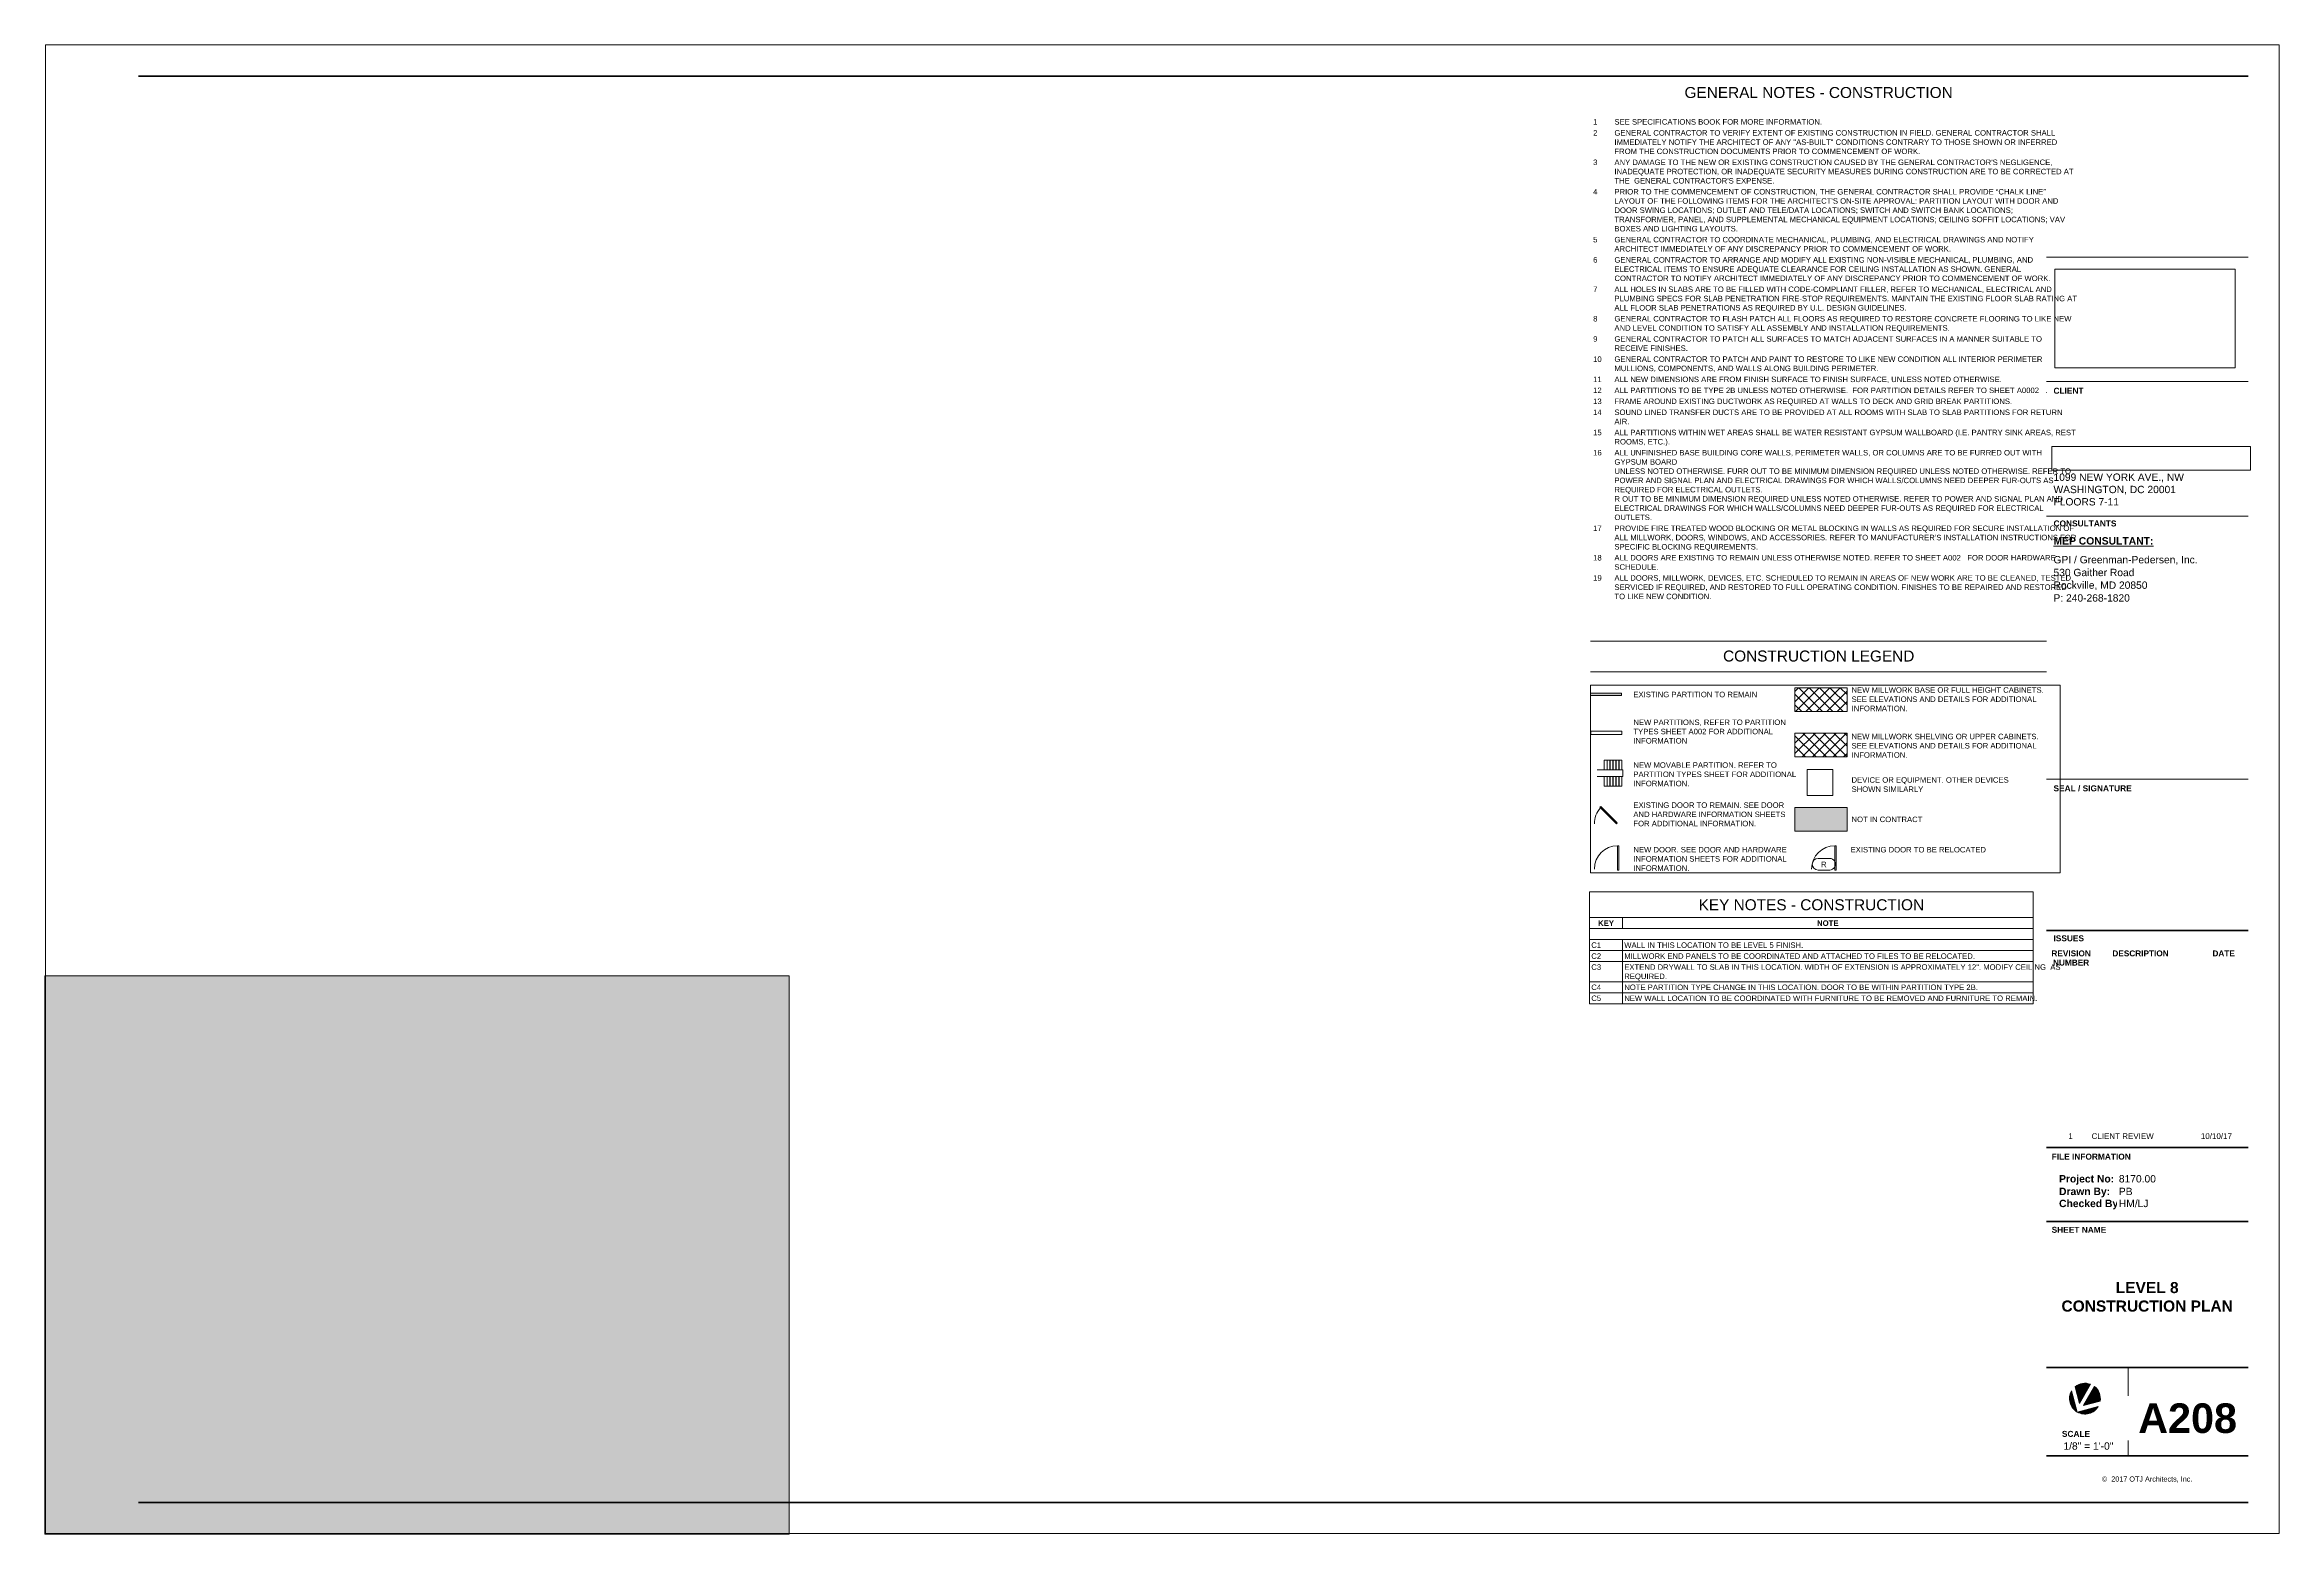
# Paper-space layout 'Layout1' of a CAD drawing. Header units: inches. Extents: x 0 to 36, y 0 to 24.
# The model-space entities are those that its viewports show. They can reach past a viewport. Long polylines and large blocks are cut down to what shows.
import ezdxf

# ---------------------------------------------------------------- set-up
doc = ezdxf.new("R2010")
doc.units = ezdxf.units.IN
doc.header["$MEASUREMENT"] = 0
doc.linetypes.add('Dash', pattern=[0.25, 0.125, -0.125])
doc.linetypes.add('Dash_2_', pattern=[0.25, 0.125, -0.125])
for name, color, linetype, lineweight in [('A-ANNO-NOTE', 131, 'Continuous', 9), ('A-DETL', 90, 'Continuous', 9), ('A-DETL-GENF', 92, 'Continuous', 9), ('A-DETL-THIN', 151, 'Continuous', 9), ('A-DOOR-IDEN', 31, 'Continuous', 9), ('A-WALL', 113, 'Continuous', 13), ('G-ANNO-REFR', 1, 'Dash', 9), ('G-ANNO-SCHD', 231, 'Continuous', 9), ('G-ANNO-TEXT', 231, 'Continuous', 9), ('G-ANNO-TTLB', 6, 'Continuous', 9), ('G-ANNO-TTLB-THIN', 151, 'Continuous', 9), ('G-ANNO-TTLB-WIDE', 214, 'Continuous', 50), ('Q-SPCQ-HDLN', 91, 'Dash_2_', 9)]:
    doc.layers.add(name, color=color, linetype=linetype, lineweight=lineweight)
doc.layers.add('G-ANNO-NPLT', color=191, linetype='Continuous', plot=False)
doc.styles.add('Arial_1', font='arial.ttf', dxfattribs={"height": 0.09220621257485029})
doc.styles.add('Arial_B_2', font='arialbd.ttf', dxfattribs={"height": 0.09513339392643282})
doc.styles.add('Swis721 Lt BT_1', font='swissl.ttf', dxfattribs={"height": 8.514637904468403})
doc.styles.add('Swis721 Lt BT_2', font='swissl.ttf', dxfattribs={"height": 0.09608532357473035})
doc.styles.add('Swis721 Lt BT_3', font='swissl.ttf', dxfattribs={"height": 0.08333333333333331})
doc.styles.add('Swis721 Lt BT_4', font='swissl.ttf', dxfattribs={"height": 0.1182588597842835})
doc.styles.add('Swis721 Lt BT_5', font='swissl.ttf', dxfattribs={"height": 0.1773882896764253})
doc.styles.add('Swis721 Lt BT_6', font='swissl.ttf', dxfattribs={"height": 0.08869414483821263})
doc.styles.add('Swis721 Lt BT_B_1', font='', dxfattribs={"height": 0.1192218798151002})
doc.styles.add('Swis721 Lt BT_B_2', font='', dxfattribs={"height": 0.4768875192604006})
doc.styles.add('Swis721 Lt BT_B_3', font='', dxfattribs={"height": 0.1788328197226502})
doc.styles.add('Swis721 Lt BT_B_4', font='', dxfattribs={"height": 0.08941640986132511})
doc.styles.get('Swis721 Lt BT_B_1').set_extended_font_data('Swis721 Lt BT', bold=True)
doc.styles.get('Swis721 Lt BT_B_2').set_extended_font_data('Swis721 Lt BT', bold=True)
doc.styles.get('Swis721 Lt BT_B_3').set_extended_font_data('Swis721 Lt BT', bold=True)
doc.styles.get('Swis721 Lt BT_B_4').set_extended_font_data('Swis721 Lt BT', bold=True)
picture_1 = doc.add_image_def('image1.jpg', size_in_pixel=(1248, 150))
picture_2 = doc.add_image_def('image2.jpg', size_in_pixel=(2551, 1396))
pattern_1 = [(45, (1285.537, 0), (-8.012226937624769, 8.01222693762477), []), (135, (1285.537, 0), (-8.01222693762477, -8.012226937624769), [])]

# ---------------------------------------------------------------- blocks, each defined once
blk = doc.blocks.new('TB-DC_VA-24 x 36 - DC_VA 24X36-3374688-LEVEL 8 CONSTRUCTION PLAN')
at = {"layer": 'G-ANNO-TTLB'}
h = blk.add_hatch(color=256, dxfattribs=at)
edge = h.paths.add_edge_path(flags=0)
edge.add_line((32.66517749473161, 2.311137523626253), (32.75616867069017, 1.971553831908551))
edge.add_arc((32.88046492856971, 2.186841265746675), 0.2485925157591483, 149.9999999999986, 240.0000000000104, ccw=False)
h = blk.add_hatch(color=256, dxfattribs=at)
edge = h.paths.add_edge_path(flags=0)
edge.add_line((32.79448804294488, 2.111040377379424), (32.72269999401936, 2.378957023345547))
edge.add_arc((32.88046492856972, 2.186841265746635), 0.2485925157591917, 68.45651933527552, 129.3927463647064, ccw=False)
edge.add_line((32.97174988950517, 2.418066901865336), (32.79448804294488, 2.111040377379424))
h = blk.add_hatch(color=256, dxfattribs=at)
edge = h.paths.add_edge_path(flags=0)
edge.add_line((33.12572452239279, 2.146270703399233), (32.85780787642671, 2.074482654473722))
edge.add_line((32.85780787642671, 2.074482654473722), (33.03506972298693, 2.38150917895962))
edge.add_arc((32.88046492856969, 2.186841265746723), 0.2485925157591436, -9.39274636469412, 51.5434806647329, ccw=False)
h = blk.add_hatch(color=256, dxfattribs=at)
edge = h.paths.add_edge_path(flags=0)
edge.add_line((32.75616867069017, 1.97155383190856), (33.09575236240782, 2.062545007867137))
edge.add_arc((32.88046492856971, 2.186841265746674), 0.248592515759136, 240.0000000000069, 330.0000000000087, ccw=False)
at = {"layer": 'A-ANNO-NOTE'}
for p, q in [((32.75616867069017, 1.971553831908565), (32.66517749473162, 2.311137523626257)), ((32.66517749473162, 2.311137523626253), (32.75616867069017, 1.971553831908569)), ((32.75616867069017, 1.971553831908551), (32.66517749473161, 2.311137523626253)), ((32.72269999401936, 2.378957023345545), (32.79448804294488, 2.111040377379423)), ((32.79448804294488, 2.111040377379424), (32.72269999401936, 2.378957023345546)), ((32.72269999401936, 2.378957023345547), (32.79448804294488, 2.111040377379424)), ((32.97174988950518, 2.418066901865338), (32.79448804294488, 2.111040377379423)), ((32.79448804294488, 2.111040377379423), (32.97174988950518, 2.418066901865338)), ((32.79448804294488, 2.111040377379424), (32.97174988950517, 2.418066901865336)), ((33.03506972298698, 2.381509178959574), (32.85780787642671, 2.074482654473721)), ((32.85780787642671, 2.07448265447372), (33.03506972298698, 2.381509178959573)), ((33.03506972298693, 2.38150917895962), (32.85780787642671, 2.074482654473722)), ((33.09575236240781, 2.062545007867142), (32.75616867069017, 1.971553831908566)), ((32.75616867069018, 1.971553831908561), (33.09575236240781, 2.062545007867137)), ((33.09575236240782, 2.062545007867137), (32.75616867069017, 1.97155383190856)), ((33.12572452239277, 2.146270703399232), (32.85780787642671, 2.07448265447372)), ((32.85780787642671, 2.07448265447372), (33.12572452239277, 2.146270703399233)), ((32.85780787642671, 2.074482654473722), (33.12572452239279, 2.146270703399233))]:
    blk.add_line(p, q, dxfattribs=at)
for centre, radius, start, end in [((32.88046492856971, 2.186841265746674), 0.2485925157591424, 149.9999999999968, 240.0000000000108), ((32.8804649285697, 2.186841265746679), 0.2485925157591398, 149.999999999994, 239.9999999953111), ((32.88046492856971, 2.186841265746675), 0.2485925157591486, 149.9999999999979, 240.00000000001), ((32.88046492856973, 2.186841265746622), 0.2485925157592049, 68.4565193352762, 129.3927463647056), ((32.88046492856973, 2.18684126574662), 0.2485925157592115, 68.45651933527687, 129.3927463647065), ((32.88046492856972, 2.186841265746635), 0.2485925157591917, 68.4565193352751, 129.3927463647061), ((32.88046492856969, 2.186841265746727), 0.2485925157591366, 350.6072536353049, 51.54348066473147), ((32.88046492856969, 2.186841265746724), 0.2485925157591366, 350.6072536353153, 51.54348066473151), ((32.88046492856969, 2.186841265746723), 0.2485925157591436, 350.6072536353055, 51.54348066473253), ((32.88046492856971, 2.186841265746673), 0.248592515759136, 240.0000000000082, 330.0000000000084), ((32.8804649285697, 2.186841265746679), 0.2485925157591307, 239.9999999953101, 330.0000000000065), ((32.88046492856971, 2.186841265746674), 0.2485925157591396, 240.0000000000067, 330.0000000000076)]:
    blk.add_arc(centre, radius, start, end, dxfattribs=at)
at = {"layer": 'G-ANNO-TTLB'}
for p, q in [((0.01249999999996198, 24.0124999999998), (0.01249999999996198, 0.01249999999916795)), ((36.0125, 24.0125), (0.01249999999999929, 24.0125)), ((36.0125, 0.01249999999988205), (36.0125, 24.0125)), ((32.26249999999998, 20.58615224385849), (35.51249999999998, 20.58615224385849)), ((32.26249999999998, 20.58615224385849), (35.51249999999998, 20.58615224385849)), ((0.01249999999996198, 0.01249999999916529), (36.01249999999995, 0.01249999999916529))]:
    blk.add_line(p, q, dxfattribs=at)
at = {"layer": 'G-ANNO-TTLB-THIN'}
for p, q in [((32.26249999999998, 18.58047974385848), (35.51249999999999, 18.58047974385848)), ((32.26249999999998, 16.41007603562076), (35.51249999999999, 16.41007603562076)), ((32.26249999999997, 12.17184017249794), (35.51249999999999, 12.17184017249794)), ((33.57501179533868, 2.690203614458643), (33.57501179533868, 1.262499999999882))]:
    blk.add_line(p, q, dxfattribs=at)
at = {"layer": 'G-ANNO-TTLB-WIDE'}
for p, q in [((35.51249999999999, 23.50249999999988), (1.512500000000036, 23.50249999999988)), ((32.26249999999997, 9.731457673865457), (35.51249999999999, 9.731457673865457)), ((35.51249999999999, 6.238084377275196), (32.26249999999996, 6.238084377275206)), ((35.51249999999999, 5.04106319586103), (32.26249999999996, 5.041063195861041)), ((32.26249999999996, 2.690203614458643), (35.51249999999999, 2.690203614458643)), ((32.26249999999995, 1.262499999999882), (35.51249999999999, 1.262499999999882)), ((1.512499999999998, 0.512499999999882), (32.26249999999998, 0.512499999999882)), ((32.26249999999998, 0.512499999999882), (35.51249999999999, 0.512499999999882))]:
    blk.add_line(p, q, dxfattribs=at)
at = {"layer": 'G-ANNO-TTLB', "attachment_point": 1, "bg_fill": 3, "box_fill_scale": 1.25, "bg_fill_color": 0, "bg_fill_transparency": 0}
for s, insert, char_height, width, line_spacing_factor, style in [('DESCRIPTION', (33.32202222069675, 9.411992460571073), 0.09513339392643282, 1.053, 0.9385317878468563, 'Arial_B_2'), ('DATE', (34.93478327608478, 9.411992460571073), 0.09513339392643282, 0.41625, 0.9385317878468563, 'Arial_B_2'), ('Project No:', (32.46268918111955, 5.79106529491365), 0.1192218798151002, 0.9719999999999999, 0.9985383491037771, 'Swis721 Lt BT_B_1'), ('\\fSwis721 Lt BT|b1|i0|c0|p34|;SCALE', (32.50898079860782, 1.667155000893929), 0.09608532357473035, 0.4960054163845632, 1.006669768884753, 'Swis721 Lt BT_2')]:
    blk.add_mtext(s, dxfattribs=dict(at, insert=insert, char_height=char_height, width=width, line_spacing_factor=line_spacing_factor, style=style))
at = {"layer": 'G-ANNO-TTLB', "insert": (33.88280484204999, 0.932760695162638), "char_height": 0.08333333333333331, "width": 1.691133294186729, "attachment_point": 2, "line_spacing_factor": 1.006669768884753, "style": 'Swis721 Lt BT_3'}
blk.add_mtext('©  2017 OTJ Architects, Inc.', dxfattribs=at)
at = {"layer": 'G-ANNO-TTLB'}
image = blk.add_image(picture_2, insert=(32.39394147330498, 18.80362172958001), size_in_units=(2.9068955071309204, 1.5907589682300123), dxfattribs=at)
image.dxf.flags = 7
at = {"layer": 'G-ANNO-TTLB', "attachment_point": 1, "bg_fill": 3, "box_fill_scale": 1.25, "bg_fill_color": 0, "bg_fill_transparency": 0}
for s, insert, char_height, width, line_spacing_factor, style in [('\\fSwis721 Lt BT|b1|i0|c0|p34|;CLIENT', (32.37337726309554, 18.4818786766096), 0.09608532357473035, 0.5374407582938387, 1.006669768884753, 'Swis721 Lt BT_2'), ('\\fSwis721 Lt BT|b1|i0|c0|p34|;CONSULTANTS', (32.37428590828188, 16.34272496837187), 0.09608532357473035, 1.134597156398104, 1.006669768884753, 'Swis721 Lt BT_2'), ('\\fSwis721 Lt BT|b1|i0|c0|p34|;SEAL / SIGNATURE', (32.37325769334894, 12.07303768922743), 0.09608532357473035, 1.395396073121191, 1.006669768884753, 'Swis721 Lt BT_2'), ('\\fSwis721 Lt BT|b1|i0|c0|p34|;ISSUES', (32.37329619640249, 9.65579013132555), 0.09608532357473035, 0.547190250507786, 1.006669768884753, 'Swis721 Lt BT_2'), ('\\fSwis721 Lt BT|b1|i0|c0|p34|;FILE INFORMATION', (32.3437895233209, 6.136053448319706), 0.09608532357473035, 1.428300609343263, 1.006669768884753, 'Swis721 Lt BT_2'), ('Drawn By:', (32.46268918111955, 5.587734365212077), 0.1192218798151002, 0.8879999999999998, 0.9985383491037771, 'Swis721 Lt BT_B_1'), ('\\fSwis721 Lt BT|b1|i0|c0|p34|;SHEET NAME', (32.3437895233209, 4.956461656030365), 0.09608532357473035, 0.9859174001354094, 1.006669768884753, 'Swis721 Lt BT_2')]:
    blk.add_mtext(s, dxfattribs=dict(at, insert=insert, char_height=char_height, width=width, line_spacing_factor=line_spacing_factor, style=style))
at = {"layer": 'G-ANNO-TTLB', "bg_fill": 3, "box_fill_scale": 1.25, "bg_fill_color": 0, "bg_fill_transparency": 0}
for s, insert, char_height, width, attachment_point, line_spacing_factor, style in [('\\LMEP CONSULTANT:', (32.37329619640249, 16.07384631350395), 0.1192218798151002, 1.7925, 1, 0.9985383491037771, 'Swis721 Lt BT_B_1'), ('REVISION\\PNUMBER', (32.65724285685402, 9.411992460571073), 0.09513339392643282, 0.7357499999999999, 2, 0.9385317878468563, 'Arial_B_2'), ('Checked By:', (32.46268918111955, 5.393544271185731), 0.1192218798151002, 1.1115, 1, 0.9985383491037771, 'Swis721 Lt BT_B_1')]:
    blk.add_mtext(s, dxfattribs=dict(at, insert=insert, char_height=char_height, width=width, attachment_point=attachment_point, line_spacing_factor=line_spacing_factor, style=style))
blk = doc.blocks.new('Family - ___-1369240-CONSTRUCTION PLAN SYMBOLS')
at = {"layer": 'A-WALL'}
for p, q in [((968.0370368221609, -427.9789121708199), (920.0370368221609, -427.9789121708199)), ((920.0370368221609, -427.9789121708199), (920.0370368221609, -432.97891217082)), ((968.0370368221609, -432.97891217082), (968.0370368221609, -427.9789121708199)), ((920.0370368221609, -432.97891217082), (968.0370368221609, -432.97891217082))]:
    blk.add_line(p, q, dxfattribs=at)
blk = doc.blocks.new('Family - ___-5542922-CONSTRUCTION PLAN SYMBOLS')
at = {"layer": 'Q-SPCQ-HDLN'}
for p, q in [((1254.812221408976, -527.3010912819044), (1254.812221408976, -487.3010912819081)), ((1254.812221408976, -487.3010912819081), (1294.812221408977, -487.3010912819081)), ((1294.812221408977, -487.3010912819081), (1294.812221408977, -527.3010912819044)), ((1294.812221408977, -527.3010912819044), (1254.812221408976, -527.3010912819044))]:
    blk.add_line(p, q, dxfattribs=at)
blk = doc.blocks.new('Door Tag - Door Tag-41184-CONSTRUCTION PLAN SYMBOLS')
at = {"layer": 'A-DOOR-IDEN'}
for p, q in [((1271.780479958849, -624.6612179651167), (1289.780479958849, -624.6612179651167)), ((1271.780479958849, -642.6612179651169), (1289.780479958849, -642.6612179651169))]:
    blk.add_line(p, q, dxfattribs=at)
for centre, radius, start, end in [((1271.780479958849, -633.6612179651169), 8.999999999999773, 90.00000000000435, 270.000000000004), ((1289.780479958849, -633.6612179651167), 8.999999999999943, 269.9999999999833, 89.99999999998371)]:
    blk.add_arc(centre, radius, start, end, dxfattribs=at)

msp = doc.modelspace()

# ---------------------------------------------------------------- hatches: boundary and pattern name
at = {"layer": 'A-DETL-GENF'}
h = msp.add_hatch(color=9, dxfattribs=at)
h.paths.add_polyline_path([(131.7649005817634, -847.9934023072884), (290.7393298447348, -780.4980893510473), (227.7078407063127, -632.0052065429011), (203.2978773463721, -642.366621253795), (194.9704201704446, -622.7483615645892), (199.2277551176619, -620.9412300953263), (205.748080824327, -636.3021548373144), (297.8760631437829, -597.1961464745017), (299.6831946130459, -601.4534814217196), (231.9651756535308, -630.1980750736382), (294.9965234831547, -778.6906249791191), (401.0845671462849, -733.6491315694229), (338.0567406913448, -585.1648775028225), (336.5033887511435, -585.8242362821481), (334.6962572818808, -581.5669013349309), (419.28164275213, -545.662535383428), (421.0887742213926, -549.9198703306463), (342.3140756385623, -583.3577460335596), (405.3417607847045, -731.8416671974948), (515.3128700827376, -685.1515518586461), (511.6880892321665, -685.1515518586461), (511.6880892321665, -619.402784878663), (491.8949682861373, -619.402784878663), (491.8949682861373, -612.4027848786623), (492.0069584593399, -612.4027848786623), (492.0069584593399, -532.938113124592), (471.733480280098, -532.938113124592), (471.733480280098, -528.4224680343868), (457.90896835949, -534.2906251910748), (456.1018368902269, -530.0332902438576), (470.8299145454666, -523.7815921880288), (471.733480280098, -525.9102596616381), (471.733480280098, -508.938113124592), (495.7334802800982, -508.938113124592), (495.7334802800982, -510.5275882335143), (555.6706375525221, -510.5275882335147), (555.6706375525221, -394.7498531080818), (560.670637552522, -394.7498531080818), (560.670637552522, -437.313009354555), (560.1706375525217, -437.313009354555), (560.1706375525217, -441.9380093545553), (560.670637552522, -441.9380093545553), (560.670637552522, -498.0898845120224), (620.8821461732385, -498.0898845120224), (620.8821461732385, -477.6522231353306), (625.8821461732384, -477.6522231353306), (625.8821461732384, -500.4648845120223), (758.5071637197532, -500.4648845120223), (758.4645654787294, -433.935323669935), (754.233479750452, -433.9353236699354), (754.233479750452, -433.4353236699372), (758.5071637197533, -433.4353236699392), (758.5071637197533, -376.9359923148447), (697.4834797504169, -376.9359923148447), (697.4834797504169, -433.4353236699368), (721.7334797504521, -433.4353236699368), (721.7334797504521, -433.9353236699367), (693.4834797504004, -433.9353236699364), (693.4834797504004, -433.4353236699365), (696.983479750417, -433.4250143915866), (696.983479750417, -376.9359923148447), (661.4834797504, -376.9359923148447), (661.4834797504005, -433.4353236699365), (660.9834797504004, -433.4353236699365), (660.9834797504021, -376.9359923148447), (625.4591332033249, -376.9359923148447), (625.4591332033249, -433.4353236699365), (624.1900564768625, -433.4353236699386), (624.1900564768625, -433.9353236699364), (625.4591332033249, -433.9353236699364), (625.4591332033249, -441.9380093545553), (600.1706375525218, -441.9380093545553), (600.1706375525218, -437.3130093545554), (620.8341332033248, -437.3130093545554), (620.8341332033248, -304.3748531080801), (601.1706375525221, -304.3748531080801), (601.1706375525221, -299.7498531080801), (634.6082499095241, -299.7498531080801), (634.6082499095241, -357.0098805562843), (665.48356246306, -357.0098805562843), (665.48356246306, -344.9495390663751), (665.9835624630603, -344.9495390663751), (665.9835624630603, -357.0098805562843), (696.983479750417, -357.0098805562843), (696.983479750417, -299.9495321712313), (699.2333815232184, -299.9495321712316), (699.2333815232184, -300.4495321712313), (697.4834797504169, -300.4495321712313), (697.4834797504169, -357.0098805562843), (733.4832832960204, -357.0098805562843), (733.4832832960204, -300.4495321712313), (731.7333815232186, -300.4495321712313), (731.7333815232186, -299.9495321712316), (757.7091332033253, -299.9495321712316), (757.7091332033253, -300.4495321712317), (733.9832832960204, -300.4495321712317), (733.9832832960204, -357.0098805562843), (793.959133203325, -357.0098805562843), (793.959133203325, -300.4495321712317), (790.2091332033253, -300.4495321712317), (790.2091332033253, -299.9495321712316), (793.959133203325, -299.9495321712316), (793.959133203325, -230.9908611284903), (634.9834369303277, -230.9908611284903), (634.9834369303278, -254.9908611284898), (560.6706375525223, -254.977240021357), (560.6706375525223, -299.7498531080797), (561.1706375525222, -299.7498531080797), (561.1706375525222, -304.3748531080788), (560.6706375525223, -304.3748531080788), (560.6706375525223, -346.7498531080799), (555.6706375525222, -346.7498531080799), (555.6706375525222, -249.9772400213571), (564.5913601934103, -249.9772400213571), (564.5913601934103, -200.8417931341545), (575.8413601934102, -200.8417931341545), (575.8413601934102, -243.7408611284898), (630.3584369303278, -243.7408611284898), (630.3584369303278, -224.9908611284898), (674.8584801254704, -224.99086112849), (674.8584801254704, -160.8417334490033), (555.73557380547, -160.8417334490033), (555.73557380547, 72.48020135223253), (430.4209629486149, 72.48020135223372), (430.4209629486149, 109.3702934765243), (435.045962948615, 109.3702934765243), (435.045962948615, 77.10520135223378), (557.4209629486285, 77.10520135223378), (557.4209629486155, 182.4319906365094), (528.4209629486155, 182.4319906365094), (528.4209629486156, 187.2444906365101), (533.0459629486155, 187.2444906365101), (533.0459629486155, 187.0569906365101), (557.4209629486155, 187.0569906365108), (557.4209629486155, 226.4319906365106), (533.0459629486155, 226.4319906365106), (533.0459629486155, 226.2444906365103), (528.420962948617, 226.2444906365103), (528.420962948617, 226.4319906365106), (396.0459629486273, 226.4319906365106), (396.0459629486273, 151.0569906365104), (436.9435671935357, 151.0569906365104), (436.9435671935357, 146.4319906365104), (354.943567193535, 146.4319906365104), (354.943567193535, 151.0569906365103), (378.9435671935356, 151.0569906365103), (378.9435671935356, 226.4319906365108), (229.6689184153812, 226.4319906365106), (229.6689184153812, 187.3346897696486), (265.3564184153818, 187.3346897696435), (265.3564184153818, 182.7096897696435), (229.6689184153812, 182.7096897696435), (229.6689184153812, 77.10520135223497), (354.9435671935346, 77.10917671614895), (354.943567193535, 109.3702934765247), (359.5685671935357, 109.3702934765247), (359.5685671935356, 72.48020135223389), (108.2465035856305, 72.48020135223389), (108.2465035856308, 129.0221897696439), (112.8715035856308, 129.0221897696439), (112.8715035856306, 77.10520135223429), (225.0439184154006, 77.10520135223497), (225.0439184153817, 176.7096897696438), (112.8715035856308, 176.7096897696438), (112.8715035856308, 169.022189769644), (108.2465035856308, 169.022189769644), (108.2465035856308, 181.3346897696439), (225.0439184153817, 181.3346897696439), (225.043918415382, 348.74449063651), (107.2465035856311, 348.74449063651), (107.2465035856311, 353.3694906365101), (229.6689184153821, 353.3694906365101), (229.6689184153812, 231.0569906365112), (557.4209629486155, 231.0569906365098), (557.4209629486155, 353.3694906365101), (589.7334629486211, 353.3694906365101), (589.7334629486211, 348.74449063651), (562.0459629486157, 348.74449063651), (562.0459629486157, 231.0569906365098), (589.7334629486211, 231.0569906365098), (589.7334629486211, 226.4319906365099), (562.0459629486154, 226.4319906365106), (562.0459629486154, 77.10520135223378), (590.7334629486272, 77.1052013522331), (590.7334629486272, 72.48020135223304), (766.7978943068863, 72.48020135223253), (766.7978943068864, 103.4334543623879), (726.0459629486153, 103.4334543623879), (726.0459629486153, 294.1491344681613), (766.7978943068864, 294.149134468157), (766.7978943068866, 350.6677013522334), (1166.985394306886, 350.6677013522334), (1166.985394306886, 227.0569906365083), (1492.420962948592, 227.0569906365083), (1492.420962948593, 347.7444906365075), (1553.420962948589, 347.7444906365084), (1553.420962948589, 351.5871328168307), (1718.671101291783, 351.58713281683), (1718.671101291783, 360.5871307006589), (1723.296101291783, 360.5871307006589), (1723.296101291783, 351.58713281683), (1910.234484195758, 351.58713281683), (1910.234484195758, 580.4323211622434), (-120.3534473380868, 580.4323211622434), (-120.3534473380868, 406.9622728470387), (48.70833716123142, 406.9622728470387), (48.70833716123142, 428.9111988008431), (66.73346294862716, 428.9111988008431), (66.73346294862716, 424.2861988008431), (53.33333716123139, 424.2861988008431), (53.33333716123139, 330.6497728470384), (48.70833716123142, 330.6497728470384), (48.70833716123142, 402.3372728470382), (-120.3534473380868, 402.3372728470382), (-120.3534473380868, 286.9622728470384), (48.70833716123091, 286.9622728470384), (48.70833716123125, 290.6497728470384), (53.33333716123114, 290.6497728470384), (53.33333716123114, 280.6497728470382), (48.70833716123125, 280.6497728470382), (48.70833716123125, 282.3372728470378), (-120.3534473380868, 282.3372728470378), (-120.3534473380868, 166.9622728470382), (48.70833716123074, 166.9622728470382), (48.70833716123125, 240.6497728470382), (53.33333716123114, 240.6497728470382), (53.33333716123096, 160.649772847038), (48.70833716123099, 160.649772847038), (48.70833716123099, 162.3372728470378), (-120.3534473380868, 162.3372728470378), (-120.3534473380868, 0.5498509733606624), (-80.76277963279912, 0.5498509733606624), (-80.76277963279912, -14.03772715296185), (48.70833716123048, -14.03772715297037), (48.70833716123099, 120.6497728470379), (53.33333716123096, 120.6497728470379), (53.33333716123071, -25.35022715296213), (48.70833716123048, -25.35022715296213), (48.70833716123048, -18.66272715296241), (-80.76277963279912, -18.66272715296241), (-80.76277963279912, -30.9501490266395), (-120.3534473380868, -30.9501490266395), (-120.3534473380868, -193.037727152962), (48.70833716123031, -193.037727152962), (48.70833716123048, -65.35022715296223), (53.33333716123071, -65.35022715296223), (53.33333716123071, -220.9308177567402), (67.8751843952528, -255.1892629664597), (63.61784944803521, -256.9963944357226), (48.70833716123048, -221.8717846415753), (48.70833716123048, -197.6627271529626), (-120.3534473380868, -197.6627271529626), (-120.3534473380868, -254.1691410194717), (-74.95254019422485, -361.1036833442977), (79.90645336693191, -295.3699405140214), (79.24709458760617, -293.8165885738205), (83.50442953482369, -292.0094571045576), (138.9447268345611, -422.6186126601172), (134.6873918873435, -424.4257441293798), (81.71358483619474, -299.6272754612392), (-73.14507520671008, -365.3608767214167), (42.28843161335426, -637.2459556172947), (197.1257915582391, -571.5213957123094), (169.0717311943994, -505.4301712331949), (173.3290661416169, -503.623039763932), (203.1902579747197, -573.9715991902641), (182.9391511987662, -582.5676840170279), (183.5985099780914, -584.1210359572291), (179.3411750308738, -585.9281674264917), (178.6818162515483, -584.3748154862911), (44.09589660086886, -641.5031489944133), (118.3172803416545, -816.3196934279154)], flags=0)
h.paths.add_polyline_path([(225.7559194588986, -805.7600982712629), (216.3766449646329, -783.6687151103741), (238.4680281255221, -774.2894406161081), (247.8473026197877, -796.3808237769972), (227.7078407063127, -804.9313767268784)], flags=0)
h.paths.add_polyline_path([(446.6697510677004, -711.9673533286444), (437.2904765734347, -689.875970167755), (459.3818597343239, -680.4966956734893), (468.7611342285895, -702.5880788343784), (455.3311543876888, -708.2900064349677)], flags=0)
h.paths.add_polyline_path([(516.313089232168, -684.7268917115483), (893.3413575028602, -524.653091929665), (963.7412392189516, -524.653091929665), (963.7412392189516, -523.3129362198774), (943.9420846501719, -523.3129362198774), (943.9420846501719, -499.3129362198771), (963.7412392189516, -499.3129362198771), (963.7412392189516, -496.9378800480583), (968.741239218952, -496.9378800480583), (968.741239218952, -456.9378800480582), (963.7412392189516, -456.9378800480582), (963.7412392189516, -457.4378800480577), (946.4834905811229, -457.4378800480577), (946.4834905811231, -308.85727048576), (799.9591332033253, -308.85727048576), (799.959133203325, -363.0098805562846), (764.5071637197535, -363.0098805562846), (764.5071637197535, -516.5275882335153), (744.73348023108, -516.527588233515), (744.73348023108, -518.8327619798555), (942.7334802837258, -518.8327619798555), (942.7334802837258, -523.8327619798564), (744.7334802310797, -523.8327619798564), (744.7334802310797, -532.9381131245926), (725.2571642005399, -532.9381131245926), (725.2571642005399, -561.4193000787214), (744.7334802310797, -561.4193000787214), (744.7334802310797, -585.4193000787218), (725.2571642005399, -585.4193000787218), (725.25716420054, -591.5347252076217), (659.6184002883471, -619.402784878663), (590.8130892321667, -619.402784878663), (590.8130892321667, -647.0636372626774), (516.7337343546027, -647.0636372626774), (516.7337343546027, -643.5636372626775), (587.3130892321707, -643.5636372626775), (587.313089232171, -619.402784878663), (516.3130892321683, -619.402784878663), (516.3130892321681, -647.063637262677)], flags=0)
h.paths.add_polyline_path([(658.193949188118, -612.4027848786629), (718.2571642005399, -586.901919837391), (718.2571642005399, -516.527588233515), (499.0069584593407, -516.527588233515), (499.00695845934, -612.4027848786623), (641.7065671167064, -612.4027848786629)], flags=0)
h.paths.add_polyline_path([(266.0642298651044, -553.3927665706933), (246.2742834364054, -506.7284426092091), (353.0305008151457, -461.4032649399605), (225.0160802052913, -159.8857416340133), (118.3172803416544, -205.3984227765141), (108.6840035856304, -182.7087778524443), (108.6840035856304, -35.66272715296247), (108.2465035856305, -35.66272715296247), (108.2465035856305, 5.054948820540402), (112.8715035856306, 5.054948820540402), (112.8715035856306, -31.03772715296224), (203.2560671935355, -31.03772715296276), (203.2560671935355, 5.054948820540061), (260.1755296318341, 5.054948820539891), (261.12527710014, 4.105201352234189), (257.7334629486143, 4.105201352234189), (257.7334629486143, 0.956277777784237), (258.2597919058585, 0.4299488205400052), (250.8715035856306, 0.4299488205400052), (250.8715035856306, -35.66272715296264), (237.045980280111, -35.66272715296264), (237.045980280111, -149.2430215811162), (363.4209629486145, -149.2430215811162), (363.4209629486145, -0.5197986477662083), (297.7334629486143, -0.5197986477662083), (297.7334629486143, 4.105201352234018), (495.7334802800972, 4.105201352234018), (495.7334802800972, -81.51979864776636), (491.108480280097, -81.51979864776636), (491.1084802800973, -0.5197986477662083), (368.0459629486148, -0.5197986477662083), (368.0459629486148, -149.2430215811162), (491.1084802800971, -149.2430215811162), (491.108480280097, -121.5197986477663), (495.7334802800972, -121.5197986477663), (495.7334802800972, -271.6485654056102), (491.1084802800968, -271.6485654056102), (491.1084802800968, -229.9380655476179), (467.1084802800964, -229.9380655476201), (467.1084802800964, -196.2072986477676), (491.1084802800968, -196.2072986477683), (491.1084802800971, -153.8680215811166), (237.045980280111, -153.8680215811166), (237.045980280111, -179.2643334492408), (294.8175609722853, -315.3360654056103), (491.1084802800968, -315.33606540561), (491.1084802800968, -311.6485654056104), (495.7334802800972, -311.6485654056104), (495.7334802800967, -455.1771229589647), (418.4732378813655, -487.9721501514754), (416.6661064121027, -483.7148152042582), (491.1084802800966, -452.1159022384346), (491.1084802800968, -319.9610654056106), (296.7811838119428, -319.9610654056099), (373.9956285274556, -501.8273584619195), (379.8459122740049, -499.344060343829), (381.6530437432675, -503.6013952910462), (372.5813258916568, -507.4521110588145), (361.9810108299507, -482.4847618457966), (304.7783315584582, -506.7658586162606), (315.2334738587213, -531.3966303393595), (266.3106615771475, -553.2825239663829)], flags=0)
h.paths.add_polyline_path([(266.3106615771475, -548.2158221644429), (309.2034232395977, -529.0275053990304), (293.3813063922582, -491.7529339918847), (250.1340137305173, -510.1143116403001), (250.1759520244482, -510.2130905939321), (271.8267129222023, -501.0208898166821), (281.2059874161659, -523.112272977698), (259.5552265184164, -532.3044737549501), (266.0642298651044, -547.6353916229049)], flags=0)
h.paths.add_polyline_path([(3.308514152817977, -538.9771653625843), (3.307737007067302, -538.9754406226814), (-6.070805219378768, -516.8857822016952), (16.02057794151034, -507.5065077074295), (25.39985243577612, -529.5978767104287), (5.115212403976854, -538.2100980084964)], flags=0)
h.paths.add_polyline_path([(27.39094445204594, -520.282448913004), (25.50194740903991, -516.0598638401553), (150.9759958062402, -462.7992902076789), (150.3166370269144, -461.2459382674777), (154.573971974132, -459.4388067982144), (157.6998210020461, -466.8028456258341), (153.4424860548286, -468.609977095097), (152.7831272755031, -467.0566251548962), (30.57526988354619, -518.9307829607167)], flags=0)
h.paths.add_polyline_path([(744.73348023108, -510.5275882335147), (758.5071637197533, -510.5275882335147), (758.5071637197533, -505.0898845120228), (560.670637552522, -505.0898845120225), (560.670637552522, -510.5275882335147), (720.7334802310794, -510.5275882335147), (720.7334802310797, -508.9381131245923), (744.73348023108, -508.9381131245923)], flags=0)
h.paths.add_polyline_path([(302.9712000891953, -502.508523669043), (360.1735464688169, -478.2275682027951), (354.8379651707542, -465.6604585699482), (297.6385000352603, -489.9454696307518), (302.6820626130931, -501.8273584619195)], flags=0)
h.paths.add_polyline_path([(951.4834905811231, -452.4378800480578), (963.7412392189516, -452.4378800480578), (963.7412392189519, -308.85727048576), (951.4834905811231, -308.85727048576), (951.4834905811231, -365.1799029631562)], flags=0)
h.paths.add_polyline_path([(660.9834797504004, -433.9353236699364), (656.6900564768627, -433.9353236699364), (656.6900564768627, -433.4353236699365), (660.9834797504004, -433.4353236699365)], flags=0)
h.paths.add_polyline_path([(661.4834797504005, -370.9359923148443), (758.5071637197533, -370.9359923148443), (758.5071637197533, -363.0098805562843), (625.4591332033249, -363.0098805562843), (625.4591332033249, -370.9359923148443), (660.9834797504006, -370.9359923148443)], flags=0)
h.paths.add_polyline_path([(626.4294730853477, -357.0098805562843), (631.1082499095243, -357.0098805562843), (631.1082499095243, -304.3748531080801), (625.4591332033249, -304.3748531080801), (625.4591332033249, -357.0098805562843)], flags=0)
h.paths.add_polyline_path([(967.2209177567211, -347.3626268459989), (968.741239218952, -347.3626268459989), (968.741239218952, -342.737626845999), (967.2209177567212, -342.737626845999)], flags=0)
h.paths.add_polyline_path([(799.959133203325, -303.8572704857596), (963.7412392189519, -303.8572704857596), (963.7412392189519, -267.3357967128445), (968.741239218952, -267.3357967128445), (968.7039185576355, -227.3357967128444), (965.7334802837267, -227.3264629265263), (965.7334802837267, -224.7167764952557), (769.7350734502111, -224.7167764952557), (769.7350734502111, -224.99086112849), (799.959133203325, -224.9908611284903), (799.959133203325, -300.4495321712317)], flags=0)
h.paths.add_polyline_path([(700.7551833387588, -224.99086112849), (766.2350734502106, -224.99086112849), (766.235073450211, -205.9380655476204), (679.4834801254702, -205.9380655476204), (679.4834801254702, -224.99086112849)], flags=0)
h.paths.add_polyline_path([(965.7334802837267, -222.3264629265263), (968.132164249468, -222.3264629265263), (968.132164249468, -204.9389344555794), (965.4420846501722, -204.9389344555794), (965.4420846501722, -199.9389344555793), (988.7334803340615, -199.9389344555795), (988.7334803340615, -161.7445050640489), (993.7334803340617, -161.7445050640489), (993.7334803340617, -121.7445050640488), (988.7334803340617, -121.7445050640488), (988.7334803340617, -121.3417321479456), (980.1084802804531, -121.3417321479456), (980.1084802804531, -122.5917332798397), (769.7350734502113, -122.5917332798397), (769.7350734502111, -217.7167764952557), (965.7334802837267, -217.7167764952557)], flags=0)
h.paths.add_polyline_path([(488.71308652547, -201.3148456606241), (491.1084802800968, -201.3148456606241), (491.1084802800968, -200.8322986477663), (471.7334802800965, -200.8322986477661), (471.7334802800965, -201.3148456606241), (484.3247517946136, -201.3148456606241)], flags=0)
h.paths.add_polyline_path([(679.4834801254702, -201.31306554762), (766.235073450211, -201.31306554762), (766.2350734502113, -119.3417332798389), (679.4834801254709, -119.3417332798389), (679.4834801254702, -191.8922959511005)], flags=0)
h.paths.add_polyline_path([(232.4209802801111, -168.3708845811638), (232.4209802801109, -156.7271601276794), (228.2354405460046, -158.5125141857482), (228.9854517694596, -160.2790458426547)], flags=0)
h.paths.add_polyline_path([(650.5304971184919, -146.8417334490031), (668.2334801254704, -146.8417334490031), (668.2334801254706, -111.3417332798387), (771.7334455503858, -111.341733279839), (771.7334455503858, -24.34155064594972), (569.7355738054703, -24.34155064594972), (569.7355738054703, -146.8417334490031), (584.6571572866144, -146.8417334490031)], flags=0)
h.paths.add_polyline_path([(969.6423824958671, -111.341733279839), (979.7334803340611, -111.341733279839), (979.7334803340611, -24.34155064594972), (776.3584455503861, -24.34155064594972), (776.358445550386, -111.341733279839), (968.7412392189515, -111.341733279839)], flags=0)
h.paths.add_polyline_path([(207.8810671935354, -31.03772715296276), (232.4209802801112, -31.03772715296276), (232.3792904067856, -29.34172933682009), (220.7334802801108, -29.34172933682009), (220.7334802801108, -1.341729336820151), (246.2465035856306, -1.341729336820151), (246.2465035856306, 0.4299488205400052), (207.8810671935354, 0.4299488205400052), (207.8810671935354, -29.34172933682009)], flags=0)
h.paths.add_polyline_path([(237.0459802801113, -31.03772715296276), (246.2465035856306, -31.03772715296276), (246.2465035856306, -29.34172933682009), (237.0459802801113, -29.34172933682009)], flags=0)
h.paths.add_polyline_path([(-117.7521313074207, -27.45014902663945), (-84.2627796327991, -27.45014902663945), (-84.2627796327991, -27.34172933681901), (-117.7521313074207, -27.34172933681901), (-117.7521313074207, -2.950149026639394), (-120.3534473380868, -2.950149026639394), (-120.3534473380868, -27.45014902663945)], flags=0)
h.paths.add_polyline_path([(928.6103943068858, -16.34211509228509), (950.7335150105107, -16.34211509228509), (950.7335150105107, 0.6582535666872785), (908.7334455503875, 0.6582535666872785), (908.7334455503875, -16.34211509228509)], flags=0)
h.paths.add_polyline_path([(638.7335150115285, -16.34211509228509), (638.7335150115285, 0.6582535666872785), (596.7334635364999, 0.6582535666872785), (596.7334635364999, -16.34211509228509)], flags=0)
h.paths.add_polyline_path([(742.7335150101655, -16.34211509228509), (742.7335150101655, 0.6582535666872785), (700.7334455503873, 0.6582535666872785), (700.7334455503873, -16.34211509228509), (739.4765820278309, -16.34211509228509)], flags=0)
h.paths.add_polyline_path([(804.7334455503876, -16.34211509228509), (846.7335150106524, -16.34211509228509), (846.7335150106524, 0.6582535666872785), (804.7334455503876, 0.6582535666872785), (804.7334455503876, -13.81597271262478)], flags=0)
h.paths.add_polyline_path([(1413.047894306887, 74.2302013522311), (1473.047894306887, 74.23020135223145), (1473.047894306888, 222.4319906365074), (1334.047894306887, 222.3955540569918), (1334.047894306887, 99.48020135223184), (1413.047894306887, 99.48020135223184), (1413.047894306887, 75.1052013522315)], flags=0)
h.paths.add_polyline_path([(1167.422894307285, 75.10520135223253), (1227.422894306887, 75.10520135223253), (1227.422894306887, 99.48020135223184), (1329.422894306887, 99.48020135223184), (1329.422894306877, 222.4319906365074), (1167.422894307285, 222.4319906361086), (1167.422894307285, 77.86536026402676)], flags=0)
h.paths.add_polyline_path([(662.0668696572227, 103.4334543623879), (648.7978943068863, 103.4334543623879), (648.7978943068863, 294.1491344681613), (667.0459629486157, 294.1491344681614), (667.0459629486157, 103.4334543623879), (662.4209629486155, 103.4334543623879)], flags=0)
h.paths.add_polyline_path([(766.0427956782368, 108.0584543623873), (766.7978943068864, 108.0584543623873), (766.7978943068864, 289.5241344681634), (730.6709629486154, 289.5241344681614), (730.6709629486154, 108.0584543623878), (739.4765820278309, 108.0584543623878)], flags=0)
h.paths.add_polyline_path([(662.4209629486154, 108.0584543623878), (662.4209629486155, 289.5241344681612), (653.4228943068867, 289.5241344681612), (653.4228943068864, 108.0584543623878), (662.0668696572227, 108.0584543623878)], flags=0)
h.paths.add_polyline_path([(383.5685671935354, 151.0569906365104), (391.4209629486272, 151.0569906365104), (391.4209629486272, 226.4319906365106), (383.5685671935354, 226.4319906365106), (383.5685671935354, 201.830912922665)], flags=0)
h.paths.add_polyline_path([(1723.296101291783, 400.587130700659), (1718.671101291783, 400.587130700659), (1718.671101291783, 419.2861988008379), (1716.733462948585, 419.2861988008379), (1716.733462948585, 423.9111988008378), (1718.671101291783, 423.9111988008378), (1718.671101291783, 580.1462336630832), (1723.296101291783, 580.1462336630832), (1723.296101291783, 419.2861988008379)], flags=0)
h.paths.add_polyline_path([(1612.42096294859, 409.2861988008381), (1609.733462948589, 409.2861988008384), (1609.733462948589, 413.9111988008386), (1612.42096294859, 413.9111988008386), (1612.42096294859, 580.1462336630832), (1617.04596294859, 580.1462336630832), (1617.04596294859, 413.9111988008385), (1663.420962948628, 413.9111988008381), (1663.420962948628, 423.9111988008378), (1676.733462948586, 423.9111988008378), (1676.733462948586, 419.2861988008379), (1668.045962948628, 419.2861988008379), (1668.045962948628, 409.2861988008381), (1617.04596294859, 409.2861988008381)], flags=0)
h.paths.add_polyline_path([(1513.573705733914, 409.2861988008384), (1422.733462948596, 409.2861988008384), (1422.733462948596, 413.9111988008386), (1492.420962948593, 413.9111988008386), (1492.420962948593, 580.1462336630832), (1497.045962948593, 580.1462336630832), (1497.045962948593, 413.9111988008386), (1569.73346294859, 413.9111988008386), (1569.73346294859, 409.2861988008384), (1553.420962948589, 409.2861988008384)], flags=0)
h.paths.add_polyline_path([(1372.420962948596, 409.2861988008389), (1301.733462948604, 409.2861988008389), (1301.733462948604, 413.911198800839), (1372.420962948596, 413.911198800839), (1372.420962948596, 580.1462336630832), (1377.045962948597, 580.1462336630832), (1377.045962948597, 413.911198800839), (1382.733462948597, 413.911198800839), (1382.733462948597, 409.2861988008389), (1377.045962948597, 409.2861988008389)], flags=0)
h.paths.add_polyline_path([(1257.045962948604, 409.2861988008394), (1249.733462948604, 409.2861988008394), (1249.733462948604, 413.9111988008393), (1252.420962948603, 413.9111988008393), (1252.420962948603, 548.6464684918936), (1257.045962948604, 548.6464684918936), (1257.045962948604, 413.9111988008393), (1261.733462948603, 413.9111988008393), (1261.733462948603, 409.2861988008394)], flags=0)
h.paths.add_polyline_path([(1058.516153116566, 409.2861988008396), (1006.108462948613, 409.2861988008396), (1006.108462948613, 413.9111988008397), (1132.420962948603, 413.9111988008397), (1132.420962948603, 580.1462336630832), (1137.045962948604, 580.1462336630832), (1137.045962948604, 413.9111988008397), (1209.733462948604, 413.9111988008397), (1209.733462948604, 409.2861988008396), (1132.420962948603, 409.2861988008396)], flags=0)
h.paths.add_polyline_path([(894.2960067690476, 409.2861988008403), (826.1084629486124, 409.2861988008403), (826.1084629486124, 413.9111988008412), (830.7959629486119, 413.9111988008412), (830.7959629486119, 580.1462336630832), (835.4209629486123, 580.1462336630832), (835.4209629486123, 413.9111988008405), (909.1084629486124, 413.9111988008405), (909.1084629486124, 409.2861988008403)], flags=0)
h.paths.add_polyline_path([(966.1084629486127, 409.2861988008403), (949.1084629486128, 409.2861988008403), (949.1084629486128, 413.9111988008405), (956.7959629486122, 413.9111988008405), (956.7959629486122, 548.6464684918936), (961.4209629486124, 548.6464684918936), (961.4209629486124, 413.91119880084), (966.1084629486127, 413.91119880084), (966.1084629486127, 410.1493076844139)], flags=0)
h.paths.add_polyline_path([(562.0459629486157, 409.286198800841), (521.7334629486212, 409.286198800841), (521.7334629486212, 413.9111988008412), (652.4209629486156, 413.9111988008412), (652.4209629486156, 580.1462336630832), (657.0459629486159, 580.1462336630832), (657.0459629486159, 413.9111988008412), (786.1084629486123, 413.9111988008412), (786.1084629486123, 409.286198800841), (562.4209629486157, 409.286198800841)], flags=0)
h.paths.add_polyline_path([(481.7334629486213, 409.2861988008416), (465.7334629486212, 409.286198800842), (465.7334629486212, 413.9111988008422), (472.4209629486209, 413.9111988008422), (472.4209629486209, 580.1462336630832), (477.0459629486211, 580.1462336630832), (477.0459629486211, 413.9111988008417), (481.7334629486213, 413.9111988008417)], flags=0)
h.paths.add_polyline_path([(352.4209629486235, 409.286198800842), (279.7334629486275, 409.286198800842), (279.7334629486275, 413.9111988008422), (352.4209629486235, 413.9111988008422), (352.4209629486235, 580.1462336630832), (357.0459629486238, 580.1462336630832), (357.0459629486238, 413.9111988008422), (425.7334629486213, 413.9111988008422), (425.7334629486213, 409.286198800842), (357.0459629486238, 409.286198800842)], flags=0)
h.paths.add_polyline_path([(237.0459629486273, 409.2861988008425), (225.7334629486274, 409.2861988008425), (225.7334629486274, 413.9111988008426), (232.4209629486271, 413.9111988008426), (232.4209629486271, 550.8964684918897), (237.0459629486273, 550.8964684918897), (237.045980280111, 413.9111988008426), (239.7334629486274, 413.9111988008426), (239.7334629486274, 409.2861988008425)], flags=0)
h.paths.add_polyline_path([(185.7334629486274, 409.2861988008428), (112.420962948627, 409.2861988008428), (112.420962948627, 424.2861988008431), (106.7334629486272, 424.2861988008431), (106.7334629486272, 428.9111988008431), (112.420962948627, 428.9111988008431), (112.420962948627, 580.146468491894), (117.0459629486272, 580.146468491894), (117.0459629486272, 413.9111988008434), (185.7334629486274, 413.9111988008429)], flags=0)
h.paths.add_polyline_path([(222.7334629486274, 491.5757419030029), (222.7334802801171, 577.1464684918939), (246.7334629486274, 577.1464684918939), (246.7334629486274, 553.1464684918939), (222.7334802801171, 553.1464684918939)], flags=0)
h.paths.add_polyline_path([(1557.170962948589, 553.1464684918897), (1542.733618623293, 553.1464684918897), (1542.733618623293, 577.1464684918897), (1566.733601291804, 577.1464684918897), (1566.733601291804, 553.1464684918897)], flags=0)
h.paths.add_polyline_path([(1242.733618623293, 553.1464684918906), (1242.733618623293, 577.1464684918906), (1266.733601291804, 577.1464684918906), (1266.733601291804, 553.1464684918906), (1249.733462948604, 553.1464684918906)], flags=0)
h.paths.add_polyline_path([(942.733618623293, 553.1464684918916), (942.733618623293, 577.1464684918916), (966.7336012918032, 577.1464684918916), (966.7336012918032, 553.1464684918916), (956.7959629486122, 553.1464684918916)], flags=0)
h.paths.add_polyline_path([(596.7336186232916, 553.1464684918927), (596.7336186232916, 577.1464684918926), (620.7336012918017, 577.1464684918926), (620.7336012918017, 553.1464684918927)], flags=0)
h.paths.add_polyline_path([(-39.26651971988313, 553.1464684918947), (-39.26651971988313, 577.1464684918947), (-15.26651971988305, 577.1464684918947), (-15.26651971988305, 553.1464684918947)], flags=0)
h = msp.add_hatch(dxfattribs=at)
h.set_pattern_fill('FP_36', style=0, pattern_type=2)
h.set_pattern_definition(pattern_1)
h.paths.add_polyline_path([(2602.126340418171, -397.4078100057437), (2602.126340418171, -360.7344159983701), (2521.655974082117, -360.7344159983701), (2521.655974082117, -397.4078100057437)], flags=0)
for color, points in [(7, [(2253.496488457012, -372.6929517360501), (2253.496488457012, -369.19295173605), (2205.496488457012, -369.19295173605), (2205.496488457012, -372.6929517360501), (2205.574194697087, -372.6929517360501)]), (9, [(2602.126340418171, -582.3999352913689), (2602.126340418171, -545.7265412839953), (2521.655974082117, -545.7265412839953), (2521.655974082117, -582.3999352913689)])]:
    msp.add_hatch(color=color, dxfattribs=at).paths.add_polyline_path(points, flags=0)
h = msp.add_hatch(dxfattribs=at)
h.set_pattern_fill('FP_36', style=0, pattern_type=2)
h.set_pattern_definition(pattern_1)
h.paths.add_polyline_path([(2602.126340418171, -467.4078100057438), (2602.126340418171, -430.7344159983703), (2521.655974082117, -430.7344159983703), (2521.655974082117, -467.4078100057438)], flags=0)

# ---------------------------------------------------------------- linework, layer by layer
at = {"layer": 'A-DETL', "lineweight": 13}
for p, q in [((2226.655974082116, -472.7344159983698), (2230.905974082116, -472.7344159983698)), ((2226.655974082116, -487.6094159983693), (2226.655974082116, -472.7344159983698)), ((2230.905974082116, -472.7344159983698), (2230.905974082116, -487.6094159983693)), ((2231.155974082116, -472.7344159983698), (2235.405974082116, -472.7344159983698)), ((2231.155974082116, -487.6094159983693), (2231.155974082116, -472.7344159983698)), ((2235.405974082116, -472.7344159983698), (2235.405974082116, -487.6094159983693)), ((2235.780974082116, -472.7344159983697), (2240.045203776559, -472.7344159983697)), ((2235.780974082116, -487.6094159983693), (2235.780974082116, -472.7344159983697)), ((2240.045203776559, -472.7344159983697), (2240.045203776559, -487.6094159983693)), ((2240.280974082116, -472.7344159983697), (2244.530974082116, -472.7344159983697)), ((2240.280974082116, -487.6094159983693), (2240.280974082116, -472.7344159983697)), ((2244.530974082116, -472.7344159983697), (2244.530974082116, -487.6094159983693)), ((2244.905974082116, -472.7344159983697), (2249.155974082116, -472.7344159983697)), ((2244.905974082116, -487.6094159983693), (2244.905974082116, -472.7344159983697)), ((2249.155974082116, -472.7344159983697), (2249.155974082116, -487.6094159983693)), ((2249.405974082116, -472.7344159983697), (2253.655974082116, -472.7344159983697)), ((2249.405974082116, -487.6094159983697), (2249.405974082116, -472.7344159983697)), ((2253.655974082116, -472.7344159983697), (2253.655974082116, -487.6094159983697)), ((2230.905974082116, -487.6094159983693), (2226.655974082116, -487.6094159983693)), ((2235.405974082116, -487.6094159983693), (2231.155974082116, -487.6094159983693)), ((2240.045203776559, -487.6094159983693), (2235.780974082116, -487.6094159983693)), ((2244.530974082116, -487.6094159983693), (2240.280974082116, -487.6094159983693)), ((2249.155974082116, -487.6094159983693), (2244.905974082116, -487.6094159983693)), ((2253.655974082116, -487.6094159983697), (2249.405974082116, -487.6094159983697)), ((2226.655974082116, -497.8594159983698), (2226.655974082116, -512.7344159983693)), ((2230.905974082116, -497.8594159983698), (2226.655974082116, -497.8594159983698)), ((2230.905974082116, -512.7344159983693), (2230.905974082116, -497.8594159983698)), ((2231.155974082116, -497.8594159983698), (2231.155974082116, -512.7344159983693)), ((2235.405974082116, -497.8594159983698), (2231.155974082116, -497.8594159983698)), ((2235.405974082116, -512.7344159983693), (2235.405974082116, -497.8594159983698)), ((2235.780974082116, -497.8594159983698), (2235.780974082116, -512.7344159983694)), ((2240.045203776559, -497.8594159983698), (2235.780974082116, -497.8594159983698)), ((2240.045203776559, -512.7344159983694), (2240.045203776559, -497.8594159983698)), ((2240.280974082116, -497.8594159983698), (2240.280974082116, -512.7344159983694)), ((2244.530974082116, -497.8594159983698), (2240.280974082116, -497.8594159983698)), ((2244.530974082116, -512.7344159983694), (2244.530974082116, -497.8594159983698)), ((2244.905974082116, -497.8594159983698), (2244.905974082116, -512.7344159983694)), ((2249.155974082116, -497.8594159983698), (2244.905974082116, -497.8594159983698)), ((2249.155974082116, -512.7344159983694), (2249.155974082116, -497.8594159983698)), ((2249.405974082116, -497.8594159983694), (2249.405974082116, -512.7344159983694)), ((2253.655974082116, -497.8594159983694), (2249.405974082116, -497.8594159983694)), ((2253.655974082116, -512.7344159983694), (2253.655974082116, -497.8594159983694)), ((2226.655974082116, -512.7344159983693), (2230.905974082116, -512.7344159983693)), ((2231.155974082116, -512.7344159983693), (2235.405974082116, -512.7344159983693)), ((2235.780974082116, -512.7344159983694), (2240.045203776559, -512.7344159983694)), ((2240.280974082116, -512.7344159983694), (2244.530974082116, -512.7344159983694)), ((2244.905974082116, -512.7344159983694), (2249.155974082116, -512.7344159983694)), ((2249.405974082116, -512.7344159983694), (2253.655974082116, -512.7344159983694))]:
    msp.add_line(p, q, dxfattribs=at)
at = {"layer": 'A-DETL'}
for p, q in [((2215.655974082116, -487.6094159983693), (2255.155974082118, -487.6094159983694)), ((2255.155974082118, -487.6094159983694), (2255.155974082118, -497.8594159983694)), ((2255.155974082118, -497.8594159983694), (2215.655974082116, -497.8594159983693))]:
    msp.add_line(p, q, dxfattribs=at)
at = {"layer": 'A-DETL-THIN'}
for p, q in [((2602.12634041817, -360.7344159983697), (2521.655974082116, -360.7344159983697)), ((2521.655974082116, -360.7344159983697), (2521.655974082116, -397.4078100057434)), ((2602.12634041817, -397.4078100057434), (2602.12634041817, -360.7344159983697)), ((2253.496488457011, -369.1929517360498), (2205.496488457011, -369.1929517360498)), ((2205.496488457011, -369.1929517360498), (2205.496488457011, -372.6929517360498)), ((2205.496488457011, -372.6929517360502), (2205.496488457011, -369.1929517360502)), ((2205.496488457011, -369.1929517360502), (2253.496488457011, -369.1929517360502)), ((2253.496488457011, -372.6929517360498), (2253.496488457011, -369.1929517360498)), ((2253.496488457011, -369.1929517360502), (2253.496488457011, -372.6929517360502)), ((2205.496488457011, -372.6929517360498), (2253.496488457011, -372.6929517360498)), ((2205.496488457011, -372.6929517360502), (2253.496488457011, -372.6929517360502)), ((2521.655974082116, -397.4078100057434), (2602.12634041817, -397.4078100057434)), ((2602.12634041817, -430.7344159983697), (2521.655974082116, -430.7344159983697)), ((2521.655974082116, -430.7344159983697), (2521.655974082116, -467.4078100057433)), ((2602.12634041817, -467.4078100057433), (2602.12634041817, -430.7344159983697)), ((2521.655974082116, -467.4078100057433), (2602.12634041817, -467.4078100057433)), ((2221.277496611158, -544.2436342288084), (2219.863283048788, -545.6578477911784)), ((2246.741187556118, -569.7073251737687), (2221.277496611158, -544.2436342288084)), ((2245.326973993748, -571.1215387361386), (2219.863283048788, -545.6578477911784)), ((2602.12634041817, -545.726541283995), (2521.655974082115, -545.726541283995)), ((2521.655974082115, -545.726541283995), (2521.655974082115, -582.3999352913685)), ((2602.12634041817, -582.3999352913685), (2602.12634041817, -545.726541283995)), ((2246.741187556118, -569.7073251737687), (2245.326973993748, -571.1215387361387)), ((2521.655974082115, -582.3999352913685), (2602.12634041817, -582.3999352913685)), ((2247.287051888113, -642.7600674150017), (2247.287051888114, -605.0549680742868)), ((2249.287051888109, -605.0549680742868), (2247.287051888114, -605.0549680742868)), ((2249.287051888109, -642.7600674150017), (2249.287051888109, -605.0549680742868)), ((2583.287051888113, -642.7600674150017), (2583.287051888114, -605.0549680742868)), ((2585.287051888109, -605.0549680742868), (2583.287051888114, -605.0549680742868)), ((2585.287051888109, -642.7600674150017), (2585.287051888109, -605.0549680742868)), ((2249.287051888109, -642.7600674150017), (2247.287051888113, -642.7600674150017)), ((2585.287051888109, -642.7600674150017), (2583.287051888113, -642.7600674150017))]:
    msp.add_line(p, q, dxfattribs=at)
for centre, radius, start in [((2247.326973993744, -571.1215387361387), 36.06659275674476, 137.2472110727699), ((2247.326973993743, -641.1215387361387), 36.06659275674485, 90.06342070193232), ((2583.326973993743, -641.1215387361387), 36.06659275674485, 90.06342070193232)]:
    msp.add_arc(centre, radius, start, 179.9999999999998, dxfattribs=at)

# ---------------------------------------------------------------- block references
at = {"lineweight": 9}
for name in ['Family - ___-1369240-CONSTRUCTION PLAN SYMBOLS', 'Family - ___-5542922-CONSTRUCTION PLAN SYMBOLS']:
    msp.add_blockref(name, (1285.537157874925, 0), dxfattribs=at)
at = {"layer": 'A-DOOR-IDEN'}
msp.add_blockref('Door Tag - Door Tag-41184-CONSTRUCTION PLAN SYMBOLS', (1285.537157874925, 0), dxfattribs=at)

# ---------------------------------------------------------------- texts
at = {"layer": 'A-DOOR-IDEN', "insert": (2566.27631615753, -629.7950865358614), "char_height": 8.51463790446841, "width": 9.179999999999996, "attachment_point": 2, "line_spacing_factor": 1.006669768884752, "style": 'Swis721 Lt BT_1'}
msp.add_mtext('R', dxfattribs=at)
at = {"layer": 'G-ANNO-TEXT', "color": 7, "char_height": 8.514637904468412, "attachment_point": 1, "line_spacing_factor": 1.006669768884753, "style": 'Swis721 Lt BT_1'}
for s, insert, width in [('NEW MILLWORK BASE OR FULL HEIGHT CABINETS.\\PSEE ELEVATIONS AND DETAILS FOR ADDITIONAL\\PINFORMATION.', (2609.11913465931, -359.8033721638221), 332.748), ('EXISTING PARTITION TO REMAIN', (2271.627736638331, -366.8033721638221), 211.032), ('NEW PARTITIONS, REFER TO PARTITION\\PTYPES SHEET A002 FOR ADDITIONAL\\PINFORMATION', (2271.627736638331, -409.8033721638223), 258.984), ('NEW MILLWORK SHELVING OR UPPER CABINETS.\\PSEE ELEVATIONS AND DETAILS FOR ADDITIONAL\\PINFORMATION.', (2609.11913465931, -431.803372163822), 322.596), ('NEW MOVABLE PARTITION. REFER TO\\PPARTITION TYPES SHEET FOR ADDITIONAL\\PINFORMATION.', (2271.627736638331, -475.9961013456544), 277.344), ('DEVICE OR EQUIPMENT. OTHER DEVICES\\PSHOWN SIMILARLY', (2609.11913465931, -499.010355719142), 270.108), ('EXISTING DOOR TO REMAIN. SEE DOOR\\PAND HARDWARE INFORMATION SHEETS\\PFOR ADDITIONAL INFORMATION.', (2271.627736638331, -537.933131258371), 262.44), ('NOT IN CONTRACT', (2609.11913465931, -560.010355719142), 123.12), ('NEW DOOR. SEE DOOR AND HARDWARE\\PINFORMATION SHEETS FOR ADDITIONAL\\PINFORMATION.', (2271.627736638331, -606.9331312583706), 266.328), ('EXISTING DOOR TO BE RELOCATED', (2607.62773663833, -606.9331312583706), 233.388)]:
    msp.add_mtext(s, dxfattribs=dict(at, insert=insert, width=width))

psp = doc.layouts.get("Layout1")

# ---------------------------------------------------------------- linework, layer by layer
at = {"layer": 'A-DETL-THIN'}
for p, q in [((24.91176723588248, 14.39548697957311), (32.26250000000002, 14.39548697957308)), ((24.91176723588248, 13.90548697957312), (32.26250000000002, 13.90548697957309))]:
    psp.add_line(p, q, dxfattribs=at)

# ---------------------------------------------------------------- pictures from other files: only their frames are drawn
at = {"layer": 'G-ANNO-REFR'}
image = psp.add_image(picture_1, insert=(32.34405744550791, 17.15268304544774), size_in_units=(3.204571087640048, 0.3851647941875058), dxfattribs=at)
image.dxf.flags = 7

# ---------------------------------------------------------------- viewports
at = {"layer": '0'}
psp.add_viewport(center=(6, 4.5), size=(12, 9), view_center_point=(6, 4.5), view_height=12, dxfattribs=at)
at = {"layer": 'G-ANNO-NPLT'}
psp.add_viewport(center=(28.69814060471579, 12.17478228507878), size=(7.568086045512097, 3.028509395330117), view_center_point=(2568.764618641592, -501.8828896155646), view_height=290.7369019516913, status=3, dxfattribs=at)

# ---------------------------------------------------------------- next in the draw order: block references
at = {"layer": 'G-ANNO-TTLB'}
psp.add_blockref('TB-DC_VA-24 x 36 - DC_VA 24X36-3374688-LEVEL 8 CONSTRUCTION PLAN', (0, 0), dxfattribs=at)

# ---------------------------------------------------------------- next in the draw order: linework, layer by layer
at = {"layer": 'A-DETL-THIN'}
for p, q in [((24.89661235306041, 10.35697476551754), (24.89661235306041, 9.940308098850869)), ((32.04481813307427, 10.35697476551754), (24.89661235306041, 10.35697476551754)), ((32.04481813307427, 9.940308098850869), (32.04481813307427, 10.35697476551754)), ((24.89661235306041, 9.940308098850869), (24.89661235306041, 8.552956908374679)), ((24.89661235306041, 9.940308098850869), (32.04481813307427, 9.940308098850869)), ((25.42755802559184, 9.763373575041346), (24.89661235306041, 9.763373575041346)), ((25.42755802559184, 9.940308098850869), (25.42755802559184, 9.763373575041346)), ((32.04481813307427, 9.763373575041346), (25.42755802559185, 9.763373575041346)), ((32.04481813307427, 9.940308098850869), (32.04481813307427, 8.552956908374679)), ((25.42755802559184, 9.586439051231823), (24.89661235306041, 9.586439051231823)), ((25.42755802559184, 9.409504527422298), (24.89661235306041, 9.409504527422298)), ((32.04481813307427, 9.586439051231823), (25.42755802559185, 9.586439051231823)), ((25.42755802559184, 9.586439051231823), (25.42755802559184, 9.409504527422298)), ((32.04481813307427, 9.409504527422298), (25.42755802559185, 9.409504527422298)), ((25.42755802559184, 9.409504527422298), (25.42755802559184, 9.232570003612773)), ((25.42755802559184, 9.232570003612773), (24.89661235306041, 9.232570003612773)), ((32.04481813307427, 9.232570003612773), (25.42755802559185, 9.232570003612773)), ((25.42755802559184, 9.232570003612773), (25.42755802559184, 8.906825955993726)), ((25.42755802559184, 8.906825955993726), (24.89661235306041, 8.906825955993726)), ((25.42755802559184, 8.729891432184203), (24.89661235306041, 8.729891432184203)), ((32.04481813307427, 8.906825955993726), (25.42755802559185, 8.906825955993726)), ((25.42755802559184, 8.906825955993726), (25.42755802559184, 8.729891432184202)), ((32.04481813307427, 8.729891432184203), (25.42755802559185, 8.729891432184203)), ((25.42755802559184, 8.729891432184203), (25.42755802559184, 8.55295690837468)), ((32.04481813307427, 8.552956908374679), (24.89661235306041, 8.552956908374679))]:
    psp.add_line(p, q, dxfattribs=at)

# ---------------------------------------------------------------- next in the draw order: texts
at = {"layer": 'G-ANNO-SCHD'}
for s, insert, char_height, width, attachment_point, line_spacing_factor, style in [('GENERAL NOTES - CONSTRUCTION', (28.58825713342128, 23.33015664319906), 0.1773882896764253, 4.850999999999998, 2, 1.006669768884752, 'Swis721 Lt BT_5'), ('1', (24.95455922688944, 22.81237023645608), 0.08869414483821263, 0.07874999999999999, 1, 1.006669768884752, 'Swis721 Lt BT_6'), ('SEE SPECIFICATIONS BOOK FOR MORE INFORMATION.', (25.29748264808049, 22.81237023645608), 0.08869414483821263, 3.748499999999999, 1, 1.006669768884752, 'Swis721 Lt BT_6'), ('2', (24.95455922688944, 22.63543571264656), 0.08869414483821263, 0.07874999999999999, 1, 1.006669768884752, 'Swis721 Lt BT_6'), ('GENERAL CONTRACTOR TO VERIFY EXTENT OF EXISTING CONSTRUCTION IN FIELD. GENERAL CONTRACTOR SHALL\\PIMMEDIATELY NOTIFY THE ARCHITECT OF ANY "AS-BUILT" CONDITIONS CONTRARY TO THOSE SHOWN OR INFERRED\\PFROM THE CONSTRUCTION DOCUMENTS PRIOR TO COMMENCEMENT OF WORK.', (25.29748264808049, 22.63543571264656), 0.08869414483821263, 7.919999999999999, 1, 1.006669768884752, 'Swis721 Lt BT_6'), ('3', (24.95455922688944, 22.16088214121799), 0.08869414483821263, 0.07874999999999999, 1, 1.006669768884752, 'Swis721 Lt BT_6'), ("ANY DAMAGE TO THE NEW OR EXISTING CONSTRUCTION CAUSED BY THE GENERAL CONTRACTOR'S NEGLIGENCE,\\PINADEQUATE PROTECTION, OR INADEQUATE SECURITY MEASURES DURING CONSTRUCTION ARE TO BE CORRECTED AT\\PTHE  GENERAL CONTRACTOR'S EXPENSE.", (25.29748264808049, 22.16088214121799), 0.08869414483821263, 8.242874999999998, 1, 1.006669768884752, 'Swis721 Lt BT_6'), ('4', (24.95455922688944, 21.68632856978942), 0.08869414483821263, 0.07874999999999999, 1, 1.006669768884752, 'Swis721 Lt BT_6'), ("PRIOR TO THE COMMENCEMENT OF CONSTRUCTION, THE GENERAL CONTRACTOR SHALL PROVIDE “CHALK LINE”\\PLAYOUT OF THE FOLLOWING ITEMS FOR THE ARCHITECT'S ON-SITE APPROVAL: PARTITION LAYOUT WITH DOOR AND\\PDOOR SWING LOCATIONS; OUTLET AND TELE/DATA LOCATIONS; SWITCH AND SWITCH BANK LOCATIONS;\\PTRANSFORMER, PANEL, AND SUPPLEMENTAL MECHANICAL EQUIPMENT LOCATIONS; CEILING SOFFIT LOCATIONS; VAV\\PBOXES AND LIGHTING LAYOUTS.", (25.29748264808049, 21.68632856978942), 0.08869414483821263, 8.131499999999999, 1, 1.006669768884752, 'Swis721 Lt BT_6'), ('5', (24.95455922688944, 20.9141559507418), 0.08869414483821263, 0.07874999999999999, 1, 1.006669768884752, 'Swis721 Lt BT_6'), ('GENERAL CONTRACTOR TO COORDINATE MECHANICAL, PLUMBING, AND ELECTRICAL DRAWINGS AND NOTIFY\\PARCHITECT IMMEDIATELY OF ANY DISCREPANCY PRIOR TO COMMENCEMENT OF WORK.', (25.29748264808049, 20.9141559507418), 0.08869414483821263, 7.583624999999999, 1, 1.006669768884752, 'Swis721 Lt BT_6'), ('6', (24.95455922688944, 20.58841190312275), 0.08869414483821263, 0.07874999999999999, 1, 1.006669768884752, 'Swis721 Lt BT_6'), ('GENERAL CONTRACTOR TO ARRANGE AND MODIFY ALL EXISTING NON-VISIBLE MECHANICAL, PLUMBING, AND\\PELECTRICAL ITEMS TO ENSURE ADEQUATE CLEARANCE FOR CEILING INSTALLATION AS SHOWN. GENERAL\\PCONTRACTOR TO NOTIFY ARCHITECT IMMEDIATELY OF ANY DISCREPANCY PRIOR TO COMMENCEMENT OF WORK.', (25.29748264808049, 20.58841190312275), 0.08869414483821263, 7.834499999999998, 1, 1.006669768884752, 'Swis721 Lt BT_6'), ('7', (24.95455922688944, 20.11385833169418), 0.08869414483821263, 0.07874999999999999, 1, 1.006669768884752, 'Swis721 Lt BT_6'), ('ALL HOLES IN SLABS ARE TO BE FILLED WITH CODE-COMPLIANT FILLER, REFER TO MECHANICAL, ELECTRICAL AND\\PPLUMBING SPECS FOR SLAB PENETRATION FIRE-STOP REQUIREMENTS. MAINTAIN THE EXISTING FLOOR SLAB RATING AT\\PALL FLOOR SLAB PENETRATIONS AS REQUIRED BY U.L. DESIGN GUIDELINES.', (25.29748264808049, 20.11385833169418), 0.08869414483821263, 8.285625, 1, 1.006669768884752, 'Swis721 Lt BT_6'), ('8', (24.95455922688944, 19.63930476026561), 0.08869414483821263, 0.07874999999999999, 1, 1.006669768884752, 'Swis721 Lt BT_6'), ('GENERAL CONTRACTOR TO FLASH PATCH ALL FLOORS AS REQUIRED TO RESTORE CONCRETE FLOORING TO LIKE NEW\\PAND LEVEL CONDITION TO SATISFY ALL ASSEMBLY AND INSTALLATION REQUIREMENTS.', (25.29748264808049, 19.63930476026561), 0.08869414483821263, 8.225999999999999, 1, 1.006669768884752, 'Swis721 Lt BT_6'), ('9', (24.95455922688944, 19.31356071264656), 0.08869414483821263, 0.07874999999999999, 1, 1.006669768884752, 'Swis721 Lt BT_6'), ('GENERAL CONTRACTOR TO PATCH ALL SURFACES TO MATCH ADJACENT SURFACES IN A MANNER SUITABLE TO\\PRECEIVE FINISHES.', (25.29748264808049, 19.31356071264656), 0.08869414483821263, 7.701749999999998, 1, 1.006669768884752, 'Swis721 Lt BT_6'), ('10', (24.95455922688944, 18.98781666502751), 0.08869414483821263, 0.1575, 1, 1.006669768884752, 'Swis721 Lt BT_6'), ('GENERAL CONTRACTOR TO PATCH AND PAINT TO RESTORE TO LIKE NEW CONDITION ALL INTERIOR PERIMETER\\PMULLIONS, COMPONENTS, AND WALLS ALONG BUILDING PERIMETER.', (25.29748264808049, 18.98781666502751), 0.08869414483821263, 7.667999999999997, 1, 1.006669768884752, 'Swis721 Lt BT_6'), ('11', (24.95455922688944, 18.66207261740846), 0.08869414483821263, 0.1575, 1, 1.006669768884752, 'Swis721 Lt BT_6'), ('12', (24.95455922688944, 18.48513809359894), 0.08869414483821263, 0.1575, 1, 1.006669768884752, 'Swis721 Lt BT_6'), ('ALL NEW DIMENSIONS ARE FROM FINISH SURFACE TO FINISH SURFACE, UNLESS NOTED OTHERWISE.', (25.29748264808049, 18.66207261740846), 0.08869414483821263, 6.97725, 1, 1.006669768884752, 'Swis721 Lt BT_6'), ('ALL PARTITIONS TO BE TYPE 2B UNLESS NOTED OTHERWISE.  FOR PARTITION DETAILS REFER TO SHEET A0002   .', (25.29748264808049, 18.48513809359894), 0.08869414483821263, 7.729874999999997, 1, 1.006669768884752, 'Swis721 Lt BT_6'), ('13', (24.95455922688944, 18.30820356978942), 0.08869414483821263, 0.1575, 1, 1.006669768884752, 'Swis721 Lt BT_6'), ('14', (24.95455922688944, 18.13126904597989), 0.08869414483821263, 0.1575, 1, 1.006669768884752, 'Swis721 Lt BT_6'), ('SOUND LINED TRANSFER DUCTS ARE TO BE PROVIDED AT ALL ROOMS WITH SLAB TO SLAB PARTITIONS FOR RETURN\\PAIR.', (25.29748264808049, 18.13126904597989), 0.08869414483821263, 8.032499999999999, 1, 1.006669768884752, 'Swis721 Lt BT_6'), ('FRAME AROUND EXISTING DUCTWORK AS REQUIRED AT WALLS TO DECK AND GRID BREAK PARTITIONS.', (25.29748264808049, 18.30820356978942), 0.08869414483821263, 7.138124999999999, 1, 1.006669768884752, 'Swis721 Lt BT_6'), ('15', (24.95455922688944, 17.80552499836085), 0.08869414483821263, 0.1575, 1, 1.006669768884752, 'Swis721 Lt BT_6'), ('ALL PARTITIONS WITHIN WET AREAS SHALL BE WATER RESISTANT GYPSUM WALLBOARD (I.E. PANTRY SINK AREAS, REST\\PROOMS, ETC.).', (25.29748264808049, 17.80552499836085), 0.08869414483821263, 8.18775, 1, 1.006669768884752, 'Swis721 Lt BT_6'), ('16', (24.95455922688944, 17.4797809507418), 0.08869414483821263, 0.1575, 1, 1.006669768884752, 'Swis721 Lt BT_6'), ('17', (24.95455922688944, 16.26117976026561), 0.08869414483821263, 0.1575, 1, 1.006669768884752, 'Swis721 Lt BT_6'), ('18', (24.95455922688944, 15.78662618883704), 0.08869414483821263, 0.1575, 1, 1.006669768884752, 'Swis721 Lt BT_6'), ('19', (24.95455922688944, 15.46088214121799), 0.08869414483821263, 0.1575, 1, 1.006669768884752, 'Swis721 Lt BT_6'), ('KEY NOTES - CONSTRUCTION', (28.47071524306734, 10.23674400757491), 0.1773882896764253, 4.06575, 2, 1.006669768884752, 'Swis721 Lt BT_5'), ('KEY', (25.16208518932613, 9.896614389664576), 0.08941640986132511, 0.2711249999999999, 2, 0.9985383491037769, 'Swis721 Lt BT_B_4'), ('NOTE', (28.73618807933305, 9.896614389664576), 0.08941640986132511, 0.3903749999999999, 2, 0.9985383491037769, 'Swis721 Lt BT_B_4'), ('C1', (24.92473735306041, 9.542023077022415), 0.08869414483821263, 0.18225, 1, 1.006669768884752, 'Swis721 Lt BT_6'), ('C2', (24.92473735306041, 9.36508855321289), 0.08869414483821263, 0.18225, 1, 1.006669768884752, 'Swis721 Lt BT_6'), ('WALL IN THIS LOCATION TO BE LEVEL 5 FINISH.', (25.45568302559185, 9.542023077022415), 0.08869414483821263, 3.218624999999999, 1, 1.006669768884752, 'Swis721 Lt BT_6'), ('MILLWORK END PANELS TO BE COORDINATED AND ATTACHED TO FILES TO BE RELOCATED.', (25.45568302559185, 9.36508855321289), 0.08869414483821263, 6.326999999999999, 1, 1.006669768884752, 'Swis721 Lt BT_6'), ('C3', (24.92473735306041, 9.188154029403368), 0.08869414483821263, 0.18225, 1, 1.006669768884752, 'Swis721 Lt BT_6'), ('EXTEND DRYWALL TO SLAB IN THIS LOCATION. WIDTH OF EXTENSION IS APPROXIMATELY 12". MODIFY CEILING  AS\\PREQUIRED.', (25.45568302559185, 9.188154029403368), 0.08869414483821263, 7.804124999999999, 1, 1.006669768884752, 'Swis721 Lt BT_6'), ('C4', (24.92473735306041, 8.862409981784321), 0.08869414483821263, 0.18225, 1, 1.006669768884752, 'Swis721 Lt BT_6'), ('C5', (24.92473735306041, 8.685475457974796), 0.08869414483821263, 0.18225, 1, 1.006669768884752, 'Swis721 Lt BT_6'), ('NOTE PARTITION TYPE CHANGE IN THIS LOCATION. DOOR TO BE WITHIN PARTITION TYPE 2B.', (25.45568302559185, 8.862409981784321), 0.08869414483821263, 6.329249999999999, 1, 1.006669768884752, 'Swis721 Lt BT_6'), ('NEW WALL LOCATION TO BE COORDINATED WITH FURNITURE TO BE REMOVED AND FURNITURE TO REMAIN.', (25.45568302559185, 8.685475457974796), 0.08869414483821263, 7.433999999999998, 1, 1.006669768884752, 'Swis721 Lt BT_6'), ('1', (32.64989789615396, 6.465127627393619), 0.09220621257485029, 0.08549999999999998, 2, 0.9385317878468563, 'Arial_1'), ('CLIENT REVIEW', (32.98729579230793, 6.465127627393619), 0.09220621257485029, 1.191375, 1, 0.9385317878468563, 'Arial_1'), ('10/10/17', (34.74868490745388, 6.465127627393619), 0.09220621257485029, 0.5984999999999999, 1, 0.9385317878468563, 'Arial_1')]:
    psp.add_mtext(s, dxfattribs=dict(at, insert=insert, char_height=char_height, width=width, attachment_point=attachment_point, line_spacing_factor=line_spacing_factor, style=style))
at = {"layer": 'G-ANNO-TEXT', "color": 7, "insert": (28.58946702282085, 14.24653653383749), "char_height": 0.1773882896764253, "width": 3.478499999999999, "attachment_point": 2, "line_spacing_factor": 1.006669768884752, "style": 'Swis721 Lt BT_5'}
psp.add_mtext('CONSTRUCTION LEGEND', dxfattribs=at)
at = {"layer": 'G-ANNO-TTLB', "bg_fill": 3, "box_fill_scale": 1.25, "bg_fill_color": 0, "bg_fill_transparency": 0}
for s, insert, char_height, width, attachment_point, line_spacing_factor, style in [('1099 NEW YORK AVE., NW\\PWASHINGTON, DC 20001\\PFLOORS 7-11', (32.37329619640249, 17.1000412806318), 0.1182588597842835, 2.341499999999999, 1, 1.006669768884753, 'Swis721 Lt BT_4'), ('530 Gaither Road', (32.37329619640249, 15.56359298676874), 0.1182588597842835, 1.5015, 1, 1.006669768884753, 'Swis721 Lt BT_4'), ('8170.00', (33.42686801243938, 5.790102274882832), 0.1182588597842835, 0.6824999999999999, 1, 1.006669768884753, 'Swis721 Lt BT_4'), ('LEVEL 8\\PCONSTRUCTION PLAN', (33.88280484204999, 4.066819291450501), 0.1788328197226502, 3.089249999999999, 2, 0.9985383491037769, 'Swis721 Lt BT_B_3'), (' 1/8" = 1\'-0"', (32.91308870049761, 1.482167472870454), 0.1182588597842835, 0.9959999999999999, 2, 1.006669768884753, 'Swis721 Lt BT_4')]:
    psp.add_mtext(s, dxfattribs=dict(at, insert=insert, char_height=char_height, width=width, attachment_point=attachment_point, line_spacing_factor=line_spacing_factor, style=style))

# ---------------------------------------------------------------- next in the draw order: texts
at = {"layer": 'G-ANNO-SCHD', "insert": (25.29748264808049, 17.4797809507418), "char_height": 0.08869414483821263, "width": 8.223749999999997, "attachment_point": 1, "line_spacing_factor": 1.006669768884752, "style": 'Swis721 Lt BT_6'}
psp.add_mtext('ALL UNFINISHED BASE BUILDING CORE WALLS, PERIMETER WALLS, OR COLUMNS ARE TO BE FURRED OUT WITH\\PGYPSUM BOARD\\PUNLESS NOTED OTHERWISE. FURR OUT TO BE MINIMUM DIMENSION REQUIRED UNLESS NOTED OTHERWISE. REFER TO\\PPOWER AND SIGNAL PLAN AND ELECTRICAL DRAWINGS FOR WHICH WALLS/COLUMNS NEED DEEPER FUR-OUTS AS\\PREQUIRED FOR ELECTRICAL OUTLETS.\\PR OUT TO BE MINIMUM DIMENSION REQUIRED UNLESS NOTED OTHERWISE. REFER TO POWER AND SIGNAL PLAN AND\\PELECTRICAL DRAWINGS FOR WHICH WALLS/COLUMNS NEED DEEPER FUR-OUTS AS REQUIRED FOR ELECTRICAL\\POUTLETS.', dxfattribs=at)
at = {"layer": 'G-ANNO-TTLB', "bg_fill": 3, "box_fill_scale": 1.25, "bg_fill_color": 0, "bg_fill_transparency": 0}
for s, insert, char_height, width, attachment_point, line_spacing_factor, style in [('GPI / Greenman-Pedersen, Inc.', (32.37329619640249, 15.76988024126645), 0.1182588597842835, 2.6715, 1, 1.006669768884753, 'Swis721 Lt BT_4'), ('Rockville, MD 20850', (32.37329619640249, 15.35970344980814), 0.1182588597842835, 1.735499999999999, 1, 1.006669768884753, 'Swis721 Lt BT_4'), ('PB', (33.42686801243938, 5.586771345181259), 0.1182588597842835, 0.2459999999999999, 1, 1.006669768884753, 'Swis721 Lt BT_4'), ('A208', (34.53460310334949, 2.110651249691214), 0.4768875192604006, 1.77, 2, 0.9985383491037771, 'Swis721 Lt BT_B_2')]:
    psp.add_mtext(s, dxfattribs=dict(at, insert=insert, char_height=char_height, width=width, attachment_point=attachment_point, line_spacing_factor=line_spacing_factor, style=style))

# ---------------------------------------------------------------- next in the draw order: texts
at = {"layer": 'G-ANNO-SCHD', "char_height": 0.08869414483821263, "attachment_point": 1, "line_spacing_factor": 1.006669768884752, "style": 'Swis721 Lt BT_6'}
for s, insert, width in [("PROVIDE FIRE TREATED WOOD BLOCKING OR METAL BLOCKING IN WALLS AS REQUIRED FOR SECURE INSTALLATION OF\\PALL MILLWORK, DOORS, WINDOWS, AND ACCESSORIES. REFER TO MANUFACTURER'S INSTALLATION INSTRUCTIONS FOR\\PSPECIFIC BLOCKING REQUIREMENTS.", (25.29748264808049, 16.26117976026561), 8.301374999999998), ('ALL DOORS ARE EXISTING TO REMAIN UNLESS OTHERWISE NOTED. REFER TO SHEET A002   FOR DOOR HARDWARE\\PSCHEDULE.', (25.29748264808049, 15.78662618883704), 7.916624999999999)]:
    psp.add_mtext(s, dxfattribs=dict(at, insert=insert, width=width))
at = {"layer": 'G-ANNO-TTLB', "char_height": 0.1182588597842835, "attachment_point": 1, "line_spacing_factor": 1.006669768884753, "style": 'Swis721 Lt BT_4', "bg_fill": 3, "box_fill_scale": 1.25, "bg_fill_color": 0, "bg_fill_transparency": 0}
for s, insert, width in [('P: 240-268-1820', (32.37329619640249, 15.15331154623078), 1.4085), ('HM/LJ', (33.42686801243938, 5.392581251154914), 0.5549999999999999)]:
    psp.add_mtext(s, dxfattribs=dict(at, insert=insert, width=width))

# ---------------------------------------------------------------- next in the draw order: texts
at = {"layer": 'G-ANNO-SCHD', "insert": (25.29748264808049, 15.46088214121799), "char_height": 0.08869414483821263, "width": 8.258624999999999, "attachment_point": 1, "line_spacing_factor": 1.006669768884752, "style": 'Swis721 Lt BT_6'}
psp.add_mtext('ALL DOORS, MILLWORK, DEVICES, ETC. SCHEDULED TO REMAIN IN AREAS OF NEW WORK ARE TO BE CLEANED, TESTED,\\PSERVICED IF REQUIRED, AND RESTORED TO FULL OPERATING CONDITION. FINISHES TO BE REPAIRED AND RESTORED\\PTO LIKE NEW CONDITION.', dxfattribs=at)

doc.saveas('drawing.dxf')
